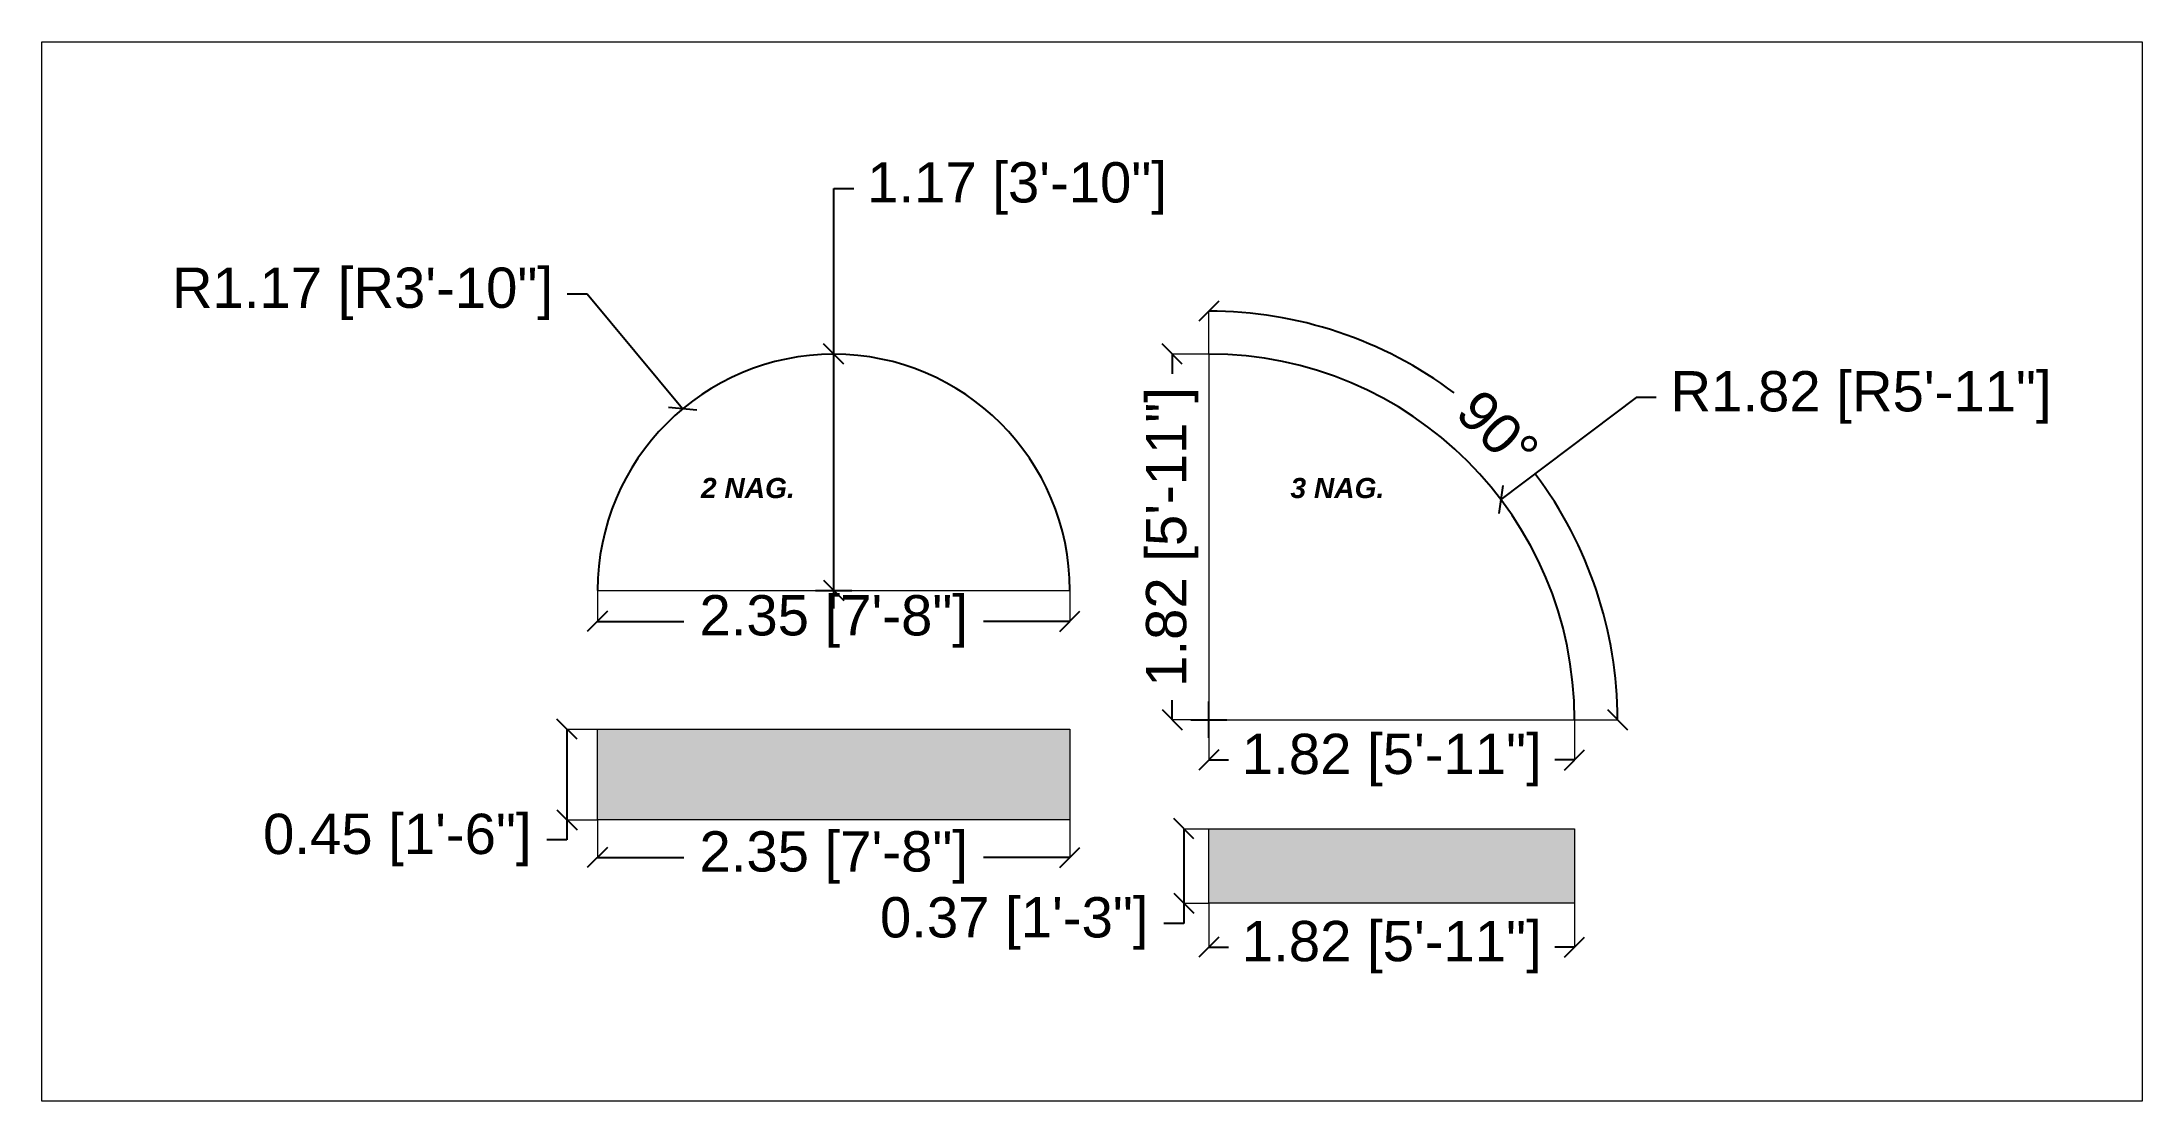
# Model space of a CAD drawing. Header units: metres. Extents: x 0 to 8495, y 0 to 3455.
# Drawn here: x 8259.58 to 8270, y 59.04 to 64.29 of the extents above; entities that cross this region are included whole.
import ezdxf

# ---------------------------------------------------------------- set-up
doc = ezdxf.new("R2010")
doc.units = ezdxf.units.M
doc.header["$MEASUREMENT"] = 0
doc.layers.get('0').update_dxf_attribs({"lineweight": 18})
doc.layers.add('Columns', color=12, linetype='Continuous', lineweight=25)
doc.styles.add('Annotative', font='arial.ttf')
doc.dimstyles.get("Standard").update_dxf_attribs({"dimtxt": 0.2, "dimasz": 0.1, "dimexe": 0.08, "dimexo": 0.1125, "dimgap": 0.09, "dimtad": 0, "dimtoh": 1, "dimzin": 0, "dimdsep": 46, "dimtxsty": 'Annotative', "dimblk": 'OBLIQUE', "dimcen": 0.09, "dimse1": 1, "dimse2": 1, "dimclrt": 256, "dimadec": 0, "dimazin": 0, "dimtfac": 1, "dimtofl": 0, "dimtmove": 0, "dimatfit": 3, "dimldrblk": 'OBLIQUE', "dimfxl": 1, "dimtolj": 1, "dimtzin": 0, "dimarcsym": 0})

msp = doc.modelspace()

# ---------------------------------------------------------------- texts
at = {"color": 1, "char_height": 0.1, "attachment_point": 1, "style": 'Annotative'}
for s, insert in [('{\\fArial|b1|i1|c0|p34;\\C24;2 NAG.}', (8262.852, 62.131)), ('{\\fArial|b1|i1|c0|p34;\\C24;3 NAG.}', (8265.778, 62.131))]:
    msp.add_mtext_dynamic_manual_height_columns(s, width=0.57934, gutter_width=1, heights=[-0.103], dxfattribs=dict(at, insert=insert))

# ---------------------------------------------------------------- blocks, each defined once
blk = doc.blocks.new('_Oblique')
at = {"color": 0, "linetype": 'ByBlock', "lineweight": -2}
blk.add_line((-0.5, -0.5), (0.5, 0.5), dxfattribs=at)
blk = doc.blocks.new('*D506')
at = {"color": 0, "lineweight": -2, "transparency": 16777216}
for p, q in [((8262.338, 61.419), (8262.767, 61.419)), ((8264.683, 61.419), (8264.254, 61.419))]:
    blk.add_line(p, q, dxfattribs=at)
at = {"layer": 'Defpoints', "color": 0, "transparency": 16777216}
for p in [(8262.338, 61.573), (8264.683, 61.573), (8264.683, 61.419)]:
    blk.add_point(p, dxfattribs=at)
at = {"color": 0, "lineweight": -2, "transparency": 16777216, "xscale": 0.1, "yscale": 0.1, "zscale": 0.1, "rotation": 180}
blk.add_blockref('_Oblique', (8262.338, 61.419), dxfattribs=at)
at = {"color": 0, "lineweight": -2, "transparency": 16777216, "xscale": 0.1, "yscale": 0.1, "zscale": 0.1}
blk.add_blockref('_Oblique', (8264.683, 61.419), dxfattribs=at)
at = {"transparency": 16777216, "insert": (8263.511, 61.419), "char_height": 0.2, "attachment_point": 5, "style": 'Annotative'}
blk.add_mtext('\\A1;2.35 [7\'-8"]', dxfattribs=at)
blk = doc.blocks.new('*D507')
at = {"color": 0, "lineweight": -2, "transparency": 16777216}
for p, q in [((8263.511, 62.746), (8263.511, 63.568)), ((8263.511, 63.568), (8263.611, 63.568)), ((8263.511, 61.573), (8263.511, 62.746))]:
    blk.add_line(p, q, dxfattribs=at)
at = {"layer": 'Defpoints', "color": 0, "transparency": 16777216}
for p in [(8263.511, 62.746), (8263.511, 62.746), (8263.511, 61.573)]:
    blk.add_point(p, dxfattribs=at)
at = {"color": 0, "lineweight": -2, "transparency": 16777216, "xscale": 0.1, "yscale": 0.1, "zscale": 0.1}
for p, rotation in [((8263.511, 62.746), 90), ((8263.511, 61.573), 270)]:
    blk.add_blockref('_Oblique', p, dxfattribs=dict(at, rotation=rotation))
at = {"transparency": 16777216, "insert": (8264.421, 63.568), "char_height": 0.2, "attachment_point": 5, "style": 'Annotative'}
blk.add_mtext('\\A1;1.17 [3\'-10"]', dxfattribs=at)
blk = doc.blocks.new('*D508')
at = {"color": 0, "lineweight": -2, "transparency": 16777216}
for p, q in [((8262.188, 63.045), (8262.288, 63.045)), ((8262.288, 63.045), (8262.761, 62.475)), ((8263.511, 61.483), (8263.511, 61.663)), ((8263.421, 61.573), (8263.601, 61.573))]:
    blk.add_line(p, q, dxfattribs=at)
at = {"layer": 'Defpoints', "color": 0, "transparency": 16777216}
for p in [(8262.761, 62.475), (8263.511, 61.573)]:
    blk.add_point(p, dxfattribs=at)
at = {"color": 0, "lineweight": -2, "transparency": 16777216, "xscale": 0.1, "yscale": 0.1, "zscale": 0.1, "rotation": 309.7337715469827}
blk.add_blockref('_Oblique', (8262.761, 62.475), dxfattribs=at)
at = {"transparency": 16777216, "insert": (8261.172, 63.045), "char_height": 0.2, "attachment_point": 5, "style": 'Annotative'}
blk.add_mtext('\\A1;R1.17 [R3\'-10"]', dxfattribs=at)
blk = doc.blocks.new('*D509')
at = {"color": 0, "lineweight": -2, "transparency": 16777216}
for p, q in [((8262.187, 60.884), (8262.187, 60.434)), ((8262.187, 60.434), (8262.187, 60.334)), ((8262.187, 60.334), (8262.087, 60.334))]:
    blk.add_line(p, q, dxfattribs=at)
at = {"layer": 'Defpoints', "color": 0, "transparency": 16777216}
for p in [(8262.338, 60.884), (8262.187, 60.434), (8262.338, 60.434)]:
    blk.add_point(p, dxfattribs=at)
at = {"color": 0, "lineweight": -2, "transparency": 16777216, "xscale": 0.1, "yscale": 0.1, "zscale": 0.1}
for p, rotation in [((8262.187, 60.884), 90), ((8262.187, 60.434), 270)]:
    blk.add_blockref('_Oblique', p, dxfattribs=dict(at, rotation=rotation))
at = {"transparency": 16777216, "insert": (8261.345, 60.334), "char_height": 0.2, "attachment_point": 5, "style": 'Annotative'}
blk.add_mtext('\\A1;0.45 [1\'-6"]', dxfattribs=at)
blk = doc.blocks.new('*D510')
at = {"color": 0, "lineweight": -2, "transparency": 16777216}
for p, q in [((8262.338, 60.247), (8262.767, 60.247)), ((8264.683, 60.247), (8264.254, 60.247))]:
    blk.add_line(p, q, dxfattribs=at)
at = {"layer": 'Defpoints', "color": 0, "transparency": 16777216}
for p in [(8262.338, 60.434), (8264.683, 60.434), (8264.683, 60.247)]:
    blk.add_point(p, dxfattribs=at)
at = {"color": 0, "lineweight": -2, "transparency": 16777216, "xscale": 0.1, "yscale": 0.1, "zscale": 0.1, "rotation": 180}
blk.add_blockref('_Oblique', (8262.338, 60.247), dxfattribs=at)
at = {"color": 0, "lineweight": -2, "transparency": 16777216, "xscale": 0.1, "yscale": 0.1, "zscale": 0.1}
blk.add_blockref('_Oblique', (8264.683, 60.247), dxfattribs=at)
at = {"transparency": 16777216, "insert": (8263.511, 60.247), "char_height": 0.2, "attachment_point": 5, "style": 'Annotative'}
blk.add_mtext('\\A1;2.35 [7\'-8"]', dxfattribs=at)
blk = doc.blocks.new('*D511')
at = {"color": 0, "lineweight": -2, "transparency": 16777216}
for p, q in [((8265.191, 62.746), (8265.191, 62.648)), ((8265.191, 60.931), (8265.191, 61.028))]:
    blk.add_line(p, q, dxfattribs=at)
at = {"layer": 'Defpoints', "color": 0, "transparency": 16777216}
for p in [(8265.373, 62.746), (8265.191, 60.931), (8265.373, 60.931)]:
    blk.add_point(p, dxfattribs=at)
at = {"color": 0, "lineweight": -2, "transparency": 16777216, "xscale": 0.1, "yscale": 0.1, "zscale": 0.1}
for p, rotation in [((8265.191, 62.746), 90), ((8265.191, 60.931), 270)]:
    blk.add_blockref('_Oblique', p, dxfattribs=dict(at, rotation=rotation))
at = {"transparency": 16777216, "insert": (8265.191, 61.838), "char_height": 0.2, "attachment_point": 5, "rotation": 90, "style": 'Annotative'}
blk.add_mtext('\\A1;1.82 [5\'-11"]', dxfattribs=at)
blk = doc.blocks.new('*D512')
at = {"color": 0, "lineweight": -2, "transparency": 16777216}
for start, end in [(53.1117, 90), (0, 36.8883)]:
    blk.add_arc((8265.373, 60.931), 2.028, start, end, dxfattribs=at)
at = {"layer": 'Defpoints', "color": 0, "transparency": 16777216}
for p in [(8265.373, 62.746), (8267.13, 61.945), (8265.373, 60.931), (8267.188, 60.931)]:
    blk.add_point(p, dxfattribs=at)
at = {"color": 0, "lineweight": -2, "transparency": 16777216, "xscale": 0.1, "yscale": 0.1, "zscale": 0.1}
for p, rotation in [((8265.373, 62.959), 180), ((8267.401, 60.931), 270)]:
    blk.add_blockref('_Oblique', p, dxfattribs=dict(at, rotation=rotation))
at = {"transparency": 16777216, "insert": (8266.807, 62.365), "char_height": 0.2, "attachment_point": 5, "rotation": 315, "style": 'Annotative'}
blk.add_mtext('\\A1;90°', dxfattribs=at)
blk = doc.blocks.new('*D513')
at = {"color": 0, "lineweight": -2, "transparency": 16777216}
for p, q in [((8265.373, 60.731), (8265.471, 60.731)), ((8267.188, 60.731), (8267.091, 60.731))]:
    blk.add_line(p, q, dxfattribs=at)
at = {"layer": 'Defpoints', "color": 0, "transparency": 16777216}
for p in [(8265.373, 60.931), (8267.188, 60.931), (8267.188, 60.731)]:
    blk.add_point(p, dxfattribs=at)
at = {"color": 0, "lineweight": -2, "transparency": 16777216, "xscale": 0.1, "yscale": 0.1, "zscale": 0.1, "rotation": 180}
blk.add_blockref('_Oblique', (8265.373, 60.731), dxfattribs=at)
at = {"color": 0, "lineweight": -2, "transparency": 16777216, "xscale": 0.1, "yscale": 0.1, "zscale": 0.1}
blk.add_blockref('_Oblique', (8267.188, 60.731), dxfattribs=at)
at = {"transparency": 16777216, "insert": (8266.281, 60.731), "char_height": 0.2, "attachment_point": 5, "style": 'Annotative'}
blk.add_mtext('\\A1;1.82 [5\'-11"]', dxfattribs=at)
blk = doc.blocks.new('*D514')
at = {"color": 0, "lineweight": -2, "transparency": 16777216}
for p, q in [((8267.494, 62.531), (8266.822, 62.024)), ((8267.594, 62.531), (8267.494, 62.531)), ((8265.373, 60.841), (8265.373, 61.021)), ((8265.283, 60.931), (8265.463, 60.931))]:
    blk.add_line(p, q, dxfattribs=at)
at = {"layer": 'Defpoints', "color": 0, "transparency": 16777216}
for p in [(8266.822, 62.024), (8265.373, 60.931)]:
    blk.add_point(p, dxfattribs=at)
at = {"color": 0, "lineweight": -2, "transparency": 16777216, "xscale": 0.1, "yscale": 0.1, "zscale": 0.1, "rotation": 217.0341973570482}
blk.add_blockref('_Oblique', (8266.822, 62.024), dxfattribs=at)
at = {"transparency": 16777216, "insert": (8268.61, 62.531), "char_height": 0.2, "attachment_point": 5, "style": 'Annotative'}
blk.add_mtext('\\A1;R1.82 [R5\'-11"]', dxfattribs=at)
blk = doc.blocks.new('*D515')
at = {"color": 0, "lineweight": -2, "transparency": 16777216}
for p, q in [((8265.249, 60.39), (8265.249, 60.02)), ((8265.249, 60.02), (8265.249, 59.92)), ((8265.249, 59.92), (8265.149, 59.92))]:
    blk.add_line(p, q, dxfattribs=at)
at = {"layer": 'Defpoints', "color": 0, "transparency": 16777216}
for p in [(8265.373, 60.39), (8265.249, 60.02), (8265.373, 60.02)]:
    blk.add_point(p, dxfattribs=at)
at = {"color": 0, "lineweight": -2, "transparency": 16777216, "xscale": 0.1, "yscale": 0.1, "zscale": 0.1}
for p, rotation in [((8265.249, 60.39), 90), ((8265.249, 60.02), 270)]:
    blk.add_blockref('_Oblique', p, dxfattribs=dict(at, rotation=rotation))
at = {"transparency": 16777216, "insert": (8264.407, 59.92), "char_height": 0.2, "attachment_point": 5, "style": 'Annotative'}
blk.add_mtext('\\A1;0.37 [1\'-3"]', dxfattribs=at)
blk = doc.blocks.new('*D516')
at = {"color": 0, "lineweight": -2, "transparency": 16777216}
for p, q in [((8265.373, 59.802), (8265.471, 59.802)), ((8267.188, 59.802), (8267.091, 59.802))]:
    blk.add_line(p, q, dxfattribs=at)
at = {"layer": 'Defpoints', "color": 0, "transparency": 16777216}
for p in [(8265.373, 60.02), (8267.188, 60.02), (8267.188, 59.802)]:
    blk.add_point(p, dxfattribs=at)
at = {"color": 0, "lineweight": -2, "transparency": 16777216, "xscale": 0.1, "yscale": 0.1, "zscale": 0.1, "rotation": 180}
blk.add_blockref('_Oblique', (8265.373, 59.802), dxfattribs=at)
at = {"color": 0, "lineweight": -2, "transparency": 16777216, "xscale": 0.1, "yscale": 0.1, "zscale": 0.1}
blk.add_blockref('_Oblique', (8267.188, 59.802), dxfattribs=at)
at = {"transparency": 16777216, "insert": (8266.281, 59.802), "char_height": 0.2, "attachment_point": 5, "style": 'Annotative'}
blk.add_mtext('\\A1;1.82 [5\'-11"]', dxfattribs=at)

# ---------------------------------------------------------------- dimensions: what is measured, and where the dimension line sits
at = {"color": 1}
for base, p1, p2, picture, middle in [((8263.511, 62.746), (8263.511, 61.573), (8263.511, 62.746), '*D507', (8264.421, 63.568)), ((8262.187, 60.434), (8262.338, 60.884), (8262.338, 60.434), '*D509', (8261.345, 60.334))]:
    dim = msp.add_linear_dim(base=base, p1=p1, p2=p2, angle=90, dimstyle='Standard', dxfattribs=at)
    dim.commit()
    dim.dimension.update_dxf_attribs({"geometry": picture, "text_midpoint": middle, "dimtype": 160})
for center, mpoint, picture, middle in [((8263.511, 61.573), (8262.761, 62.475), '*D508', (8261.172, 63.045)), ((8265.37309, 60.93081), (8266.82196, 62.02397), '*D514', (8268.60975, 62.53089))]:
    dim = msp.add_radius_dim(center=center, mpoint=mpoint, dimstyle='Standard', dxfattribs=at)
    dim.commit()
    dim.dimension.update_dxf_attribs({"geometry": picture, "text_midpoint": middle, "dimtype": 164})
dim = msp.add_angular_dim_3p(base=(8267.13, 61.945), center=(8265.373, 60.931), p1=(8267.188, 60.931), p2=(8265.373, 62.746), dimstyle='Standard', dxfattribs=at)
dim.commit()
dim.dimension.update_dxf_attribs({"geometry": '*D512', "text_midpoint": (8266.807, 62.365)})
for base, p1, p2, picture, middle in [((8265.191408816, 60.930810603), (8265.373093144, 62.745810603), (8265.373093144, 60.930810603), '*D511', (8265.191408816, 61.838310603)), ((8265.249, 60.02), (8265.373, 60.39), (8265.373, 60.02), '*D515', (8264.407, 59.92))]:
    dim = msp.add_linear_dim(base=base, p1=p1, p2=p2, angle=90, dimstyle='Standard', dxfattribs=at)
    dim.commit()
    dim.dimension.update_dxf_attribs({"geometry": picture, "text_midpoint": middle})
for base, p1, p2, picture, middle in [((8264.683093144, 61.419190678), (8262.338093144, 61.573310603), (8264.683093144, 61.573310603), '*D506', (8263.510593144, 61.419190678)), ((8267.188093144, 60.730795533), (8265.373093144, 60.930810603), (8267.188093144, 60.930810603), '*D513', (8266.280593144, 60.730795533)), ((8264.683093144, 60.246646837), (8262.338093144, 60.434052508), (8264.683093144, 60.434052508), '*D510', (8263.510593144, 60.246646837)), ((8267.188093144, 59.801768787), (8265.373093144, 60.019627729), (8267.188093144, 60.019627729), '*D516', (8266.280593144, 59.801768787))]:
    dim = msp.add_linear_dim(base=base, p1=p1, p2=p2, dimstyle='Standard', dxfattribs=at)
    dim.commit()
    dim.dimension.update_dxf_attribs({"geometry": picture, "text_midpoint": middle})

# ---------------------------------------------------------------- hatches: boundary and pattern name
h = msp.add_hatch(color=24)
h.dxf.hatch_style = 1
h.paths.add_polyline_path([(8264.683, 60.884), (8262.338, 60.884), (8262.338, 60.434), (8264.683, 60.434)])
h.paths.add_polyline_path([(8267.188, 60.39), (8265.373, 60.39), (8265.373, 60.02), (8267.188, 60.02)])

# ---------------------------------------------------------------- linework, layer by layer
at = {"color": 1}
for p, q in [((8265.373, 62.746), (8265.373, 62.959)), ((8265.373, 62.746), (8265.191, 62.746)), ((8262.338, 61.573), (8262.338, 61.419)), ((8264.683, 61.573), (8264.683, 61.419)), ((8262.187, 60.884), (8262.338, 60.884)), ((8265.373, 60.931), (8265.191, 60.931)), ((8265.373, 60.931), (8265.373, 60.731)), ((8267.188, 60.931), (8267.188, 60.731)), ((8267.188, 60.931), (8267.401, 60.931)), ((8262.187, 60.434), (8262.338, 60.434)), ((8262.338, 60.434), (8262.338, 60.247)), ((8264.683, 60.434), (8264.683, 60.247)), ((8265.249, 60.39), (8265.373, 60.39)), ((8265.249, 60.02), (8265.373, 60.02)), ((8265.373, 60.02), (8265.373, 59.802)), ((8267.188, 60.02), (8267.188, 59.802))]:
    msp.add_line(p, q, dxfattribs=at)
at = {"color": 24}
for p, q in [((8265.373, 62.746), (8265.373, 60.931)), ((8262.338, 61.573), (8264.683, 61.573)), ((8262.338, 60.884), (8264.683, 60.884)), ((8262.338, 60.434), (8262.338, 60.884)), ((8264.683, 60.884), (8264.683, 60.434)), ((8265.373, 60.931), (8267.188, 60.931)), ((8264.683, 60.434), (8262.338, 60.434)), ((8265.373, 60.39), (8267.188, 60.39)), ((8265.373, 60.02), (8265.373, 60.39)), ((8267.188, 60.39), (8267.188, 60.02)), ((8267.188, 60.02), (8265.373, 60.02))]:
    msp.add_line(p, q, dxfattribs=at)
msp.add_lwpolyline([(8259.581, 64.295), (8270.005, 64.295), (8270.005, 59.038), (8259.581, 59.038)], close=True, dxfattribs=at)
at = {"layer": 'Columns', "color": 24}
for centre, radius, end in [((8263.511, 61.573), 1.172, 180), ((8265.373, 60.931), 1.815, 90)]:
    msp.add_arc(centre, radius, 0, end, dxfattribs=at)

msp.set_redraw_order([(e.dxf.handle, doc.entitydb.next_handle()) for e in msp.query("TEXT MTEXT ATTDEF DIMENSION ARC_DIMENSION")])  # texts and dimensions are drawn at this point

doc.saveas('drawing.dxf')
